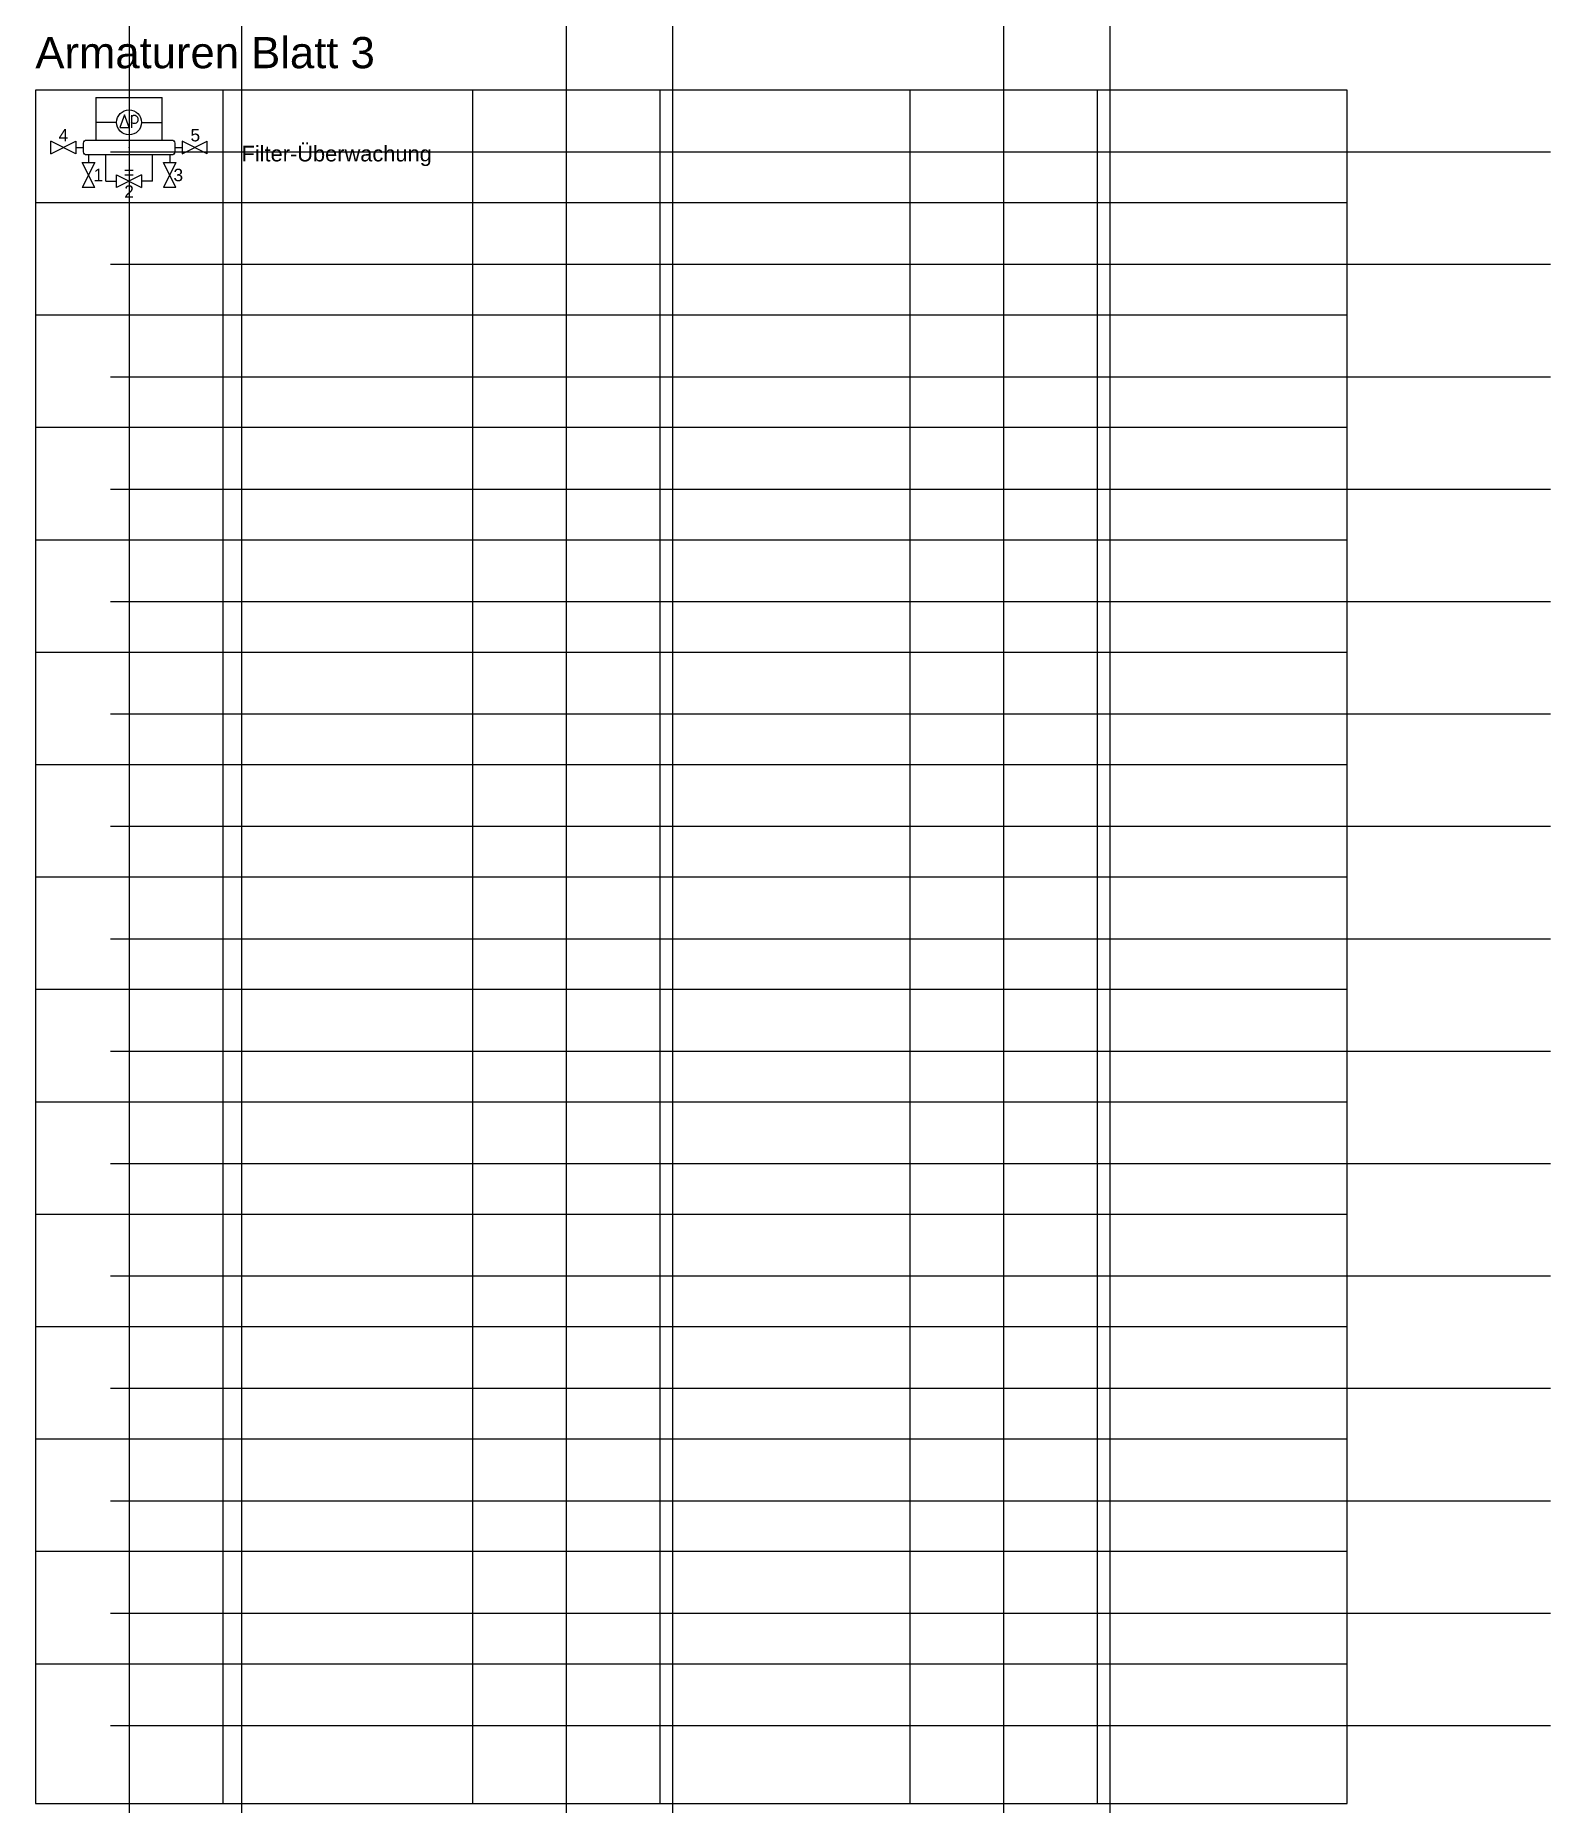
# Model space of a CAD drawing. Header units: millimetres. Extents: x 1662 to 13792, y -32476 to 19478.
# Drawn here: x 1662 to 13792, y -32476 to -18318 of the extents above; entities that cross this region are included whole.
import ezdxf
from ezdxf.enums import TextEntityAlignment as Align

# ---------------------------------------------------------------- set-up
doc = ezdxf.new("R2010")
doc.units = ezdxf.units.MM
doc.layers.add('Z_Format', color=7, linetype='Continuous', plot=False)
doc.styles.add('Roche_SchemaLegende_1', font='arial.ttf', dxfattribs={"height": 100})
doc.styles.add('Romans', font='Romans.shx')
doc.styles.get("Standard").update_dxf_attribs({"font": 'arial.ttf'})

msp = doc.modelspace()

# ---------------------------------------------------------------- texts
at = {"color": 7}
msp.add_text('Filter-Überwachung', height=125, dxfattribs=at).set_placement((3312, -19265), align=Align.MIDDLE_LEFT)
at = {"insert": (1662, -18458), "char_height": 250, "attachment_point": 4}
msp.add_mtext_dynamic_manual_height_columns('Armaturen Blatt 3', width=4100.87, gutter_width=12.5, heights=[0], dxfattribs=at)

# ---------------------------------------------------------------- blocks, each defined once
blk = doc.blocks.new('Filter-Überwachung')
at = {"transparency": 33554687}
for p, q in [((-265, 400), (-265, 60)), ((-265, 400), (265, 400)), ((265, 60), (265, 400)), ((-100, 201), (-265, 201)), ((100, 201), (265, 201)), ((-625, -50), (-625, 50)), ((-625, -50), (-425, 50)), ((-425, -50), (-625, 50)), ((-425, 50), (-425, -50)), ((625, -50), (425, 50)), ((425, 50), (425, -50)), ((425, -50), (625, 50)), ((625, -50), (625, 50)), ((-425, 0), (-365, 0)), ((-275, -320), (-375, -120)), ((-375, -120), (-275, -120)), ((-275, -120), (-375, -320)), ((-325, -60), (-325, -120)), ((-187, -270), (-187, -60)), ((188, -270), (188, -60)), ((375, -320), (275, -120)), ((275, -120), (375, -120)), ((375, -120), (275, -320)), ((325, -60), (325, -120)), ((365, 0), (425, 0)), ((-187, -270), (-100, -270)), ((100, -220), (-100, -320)), ((-100, -320), (-100, -220)), ((-100, -220), (100, -320)), ((100, -220), (100, -320)), ((188, -270), (100, -270)), ((-275, -320), (-375, -320)), ((375, -320), (275, -320))]:
    blk.add_line(p, q, dxfattribs=at)
at = {"linetype": 'Continuous', "lineweight": -3}
blk.add_line((-36, 261), (-74, 161), dxfattribs=at)
blk.add_lwpolyline([(-74, 161), (2, 161), (-36, 261)], dxfattribs=at)
at = {"transparency": 33554687}
blk.add_lwpolyline([(-340, 60), (340, 60, -0.414214), (365, 35), (365, -35, -0.414214), (340, -60), (-340, -60, -0.414214), (-365, -35), (-365, 35, -0.414214)], format="xyb", close=True, dxfattribs=at)
at = {"linetype": 'Continuous', "lineweight": -3}
blk.add_circle((0, 201), 100, dxfattribs=at)
at = {"transparency": 33554687}
blk.add_point((0, 0), dxfattribs=at)
at = {"transparency": 33554687, "style": 'Roche_SchemaLegende_1'}
for s, p in [('4', (-525, 99)), ('5', (530, 99)), ('1', (-246, -220)), ('=', (0, -199)), ('3', (394, -220)), ('2', (0, -353))]:
    blk.add_text(s, height=100, dxfattribs=at).set_placement(p, align=Align.MIDDLE_CENTER)
at = {"linetype": 'Continuous', "lineweight": -3, "style": 'Romans'}
blk.add_text('p', height=100, dxfattribs=at).set_placement((2, 241), align=Align.MIDDLE_LEFT)

# ---------------------------------------------------------------- linework, layer by layer
for p, q in [((3162, -18756), (3162, -32476)), ((6662, -18756), (6662, -32476)), ((10162, -18756), (10162, -32476))]:
    msp.add_line(p, q)
for points in [[(1662, -18756), (1662, -32476), (12162, -32476), (12162, -18756), (1662, -18756)], [(5162, -18756), (5162, -32476)], [(8662, -18756), (8662, -32476)], [(1662, -19656), (12162, -19656)], [(1662, -20556), (12162, -20556)], [(1662, -21456), (12162, -21456)], [(1662, -22356), (12162, -22356)], [(1662, -23256), (12162, -23256)], [(1662, -24156), (12162, -24156)], [(1662, -25056), (12162, -25056)], [(1662, -25956), (12162, -25956)], [(1662, -26856), (12162, -26856)], [(1662, -27756), (12162, -27756)], [(1662, -28656), (12162, -28656)], [(1662, -29556), (12162, -29556)], [(1662, -30456), (12162, -30456)], [(1662, -31356), (12162, -31356)]]:
    msp.add_lwpolyline(points)
at = {"layer": 'Z_Format', "color": 3}
for p, q in [((2262, -19251), (13792, -19251)), ((2262, -20151), (13792, -20151)), ((2262, -21051), (13792, -21051)), ((2262, -21951), (13792, -21951)), ((2262, -22851), (13792, -22851)), ((2262, -23751), (13792, -23751)), ((2262, -24651), (13792, -24651)), ((2262, -25551), (13792, -25551)), ((2262, -26451), (13792, -26451)), ((2262, -27351), (13792, -27351)), ((2262, -28251), (13792, -28251)), ((2262, -29151), (13792, -29151)), ((2262, -30051), (13792, -30051)), ((2262, -30951), (13792, -30951)), ((2262, -31851), (13792, -31851))]:
    msp.add_line(p, q, dxfattribs=at)
for p in [(2412, 18590), (5912, 18590), (9412, 18603)]:
    msp.add_ray(p, (0, -1), dxfattribs=at)
at = {"layer": 'Z_Format', "color": 1}
for p in [(3312, 18590), (6762, 18590), (10262, 18590)]:
    msp.add_ray(p, (0, -1), dxfattribs=at)

# ---------------------------------------------------------------- block references
msp.add_blockref('Filter-Überwachung', (2412, -19216))

msp.set_redraw_order([(e.dxf.handle, doc.entitydb.next_handle()) for e in msp.query("TEXT MTEXT ATTDEF DIMENSION ARC_DIMENSION")])  # texts and dimensions are drawn at this point

doc.saveas('drawing.dxf')
